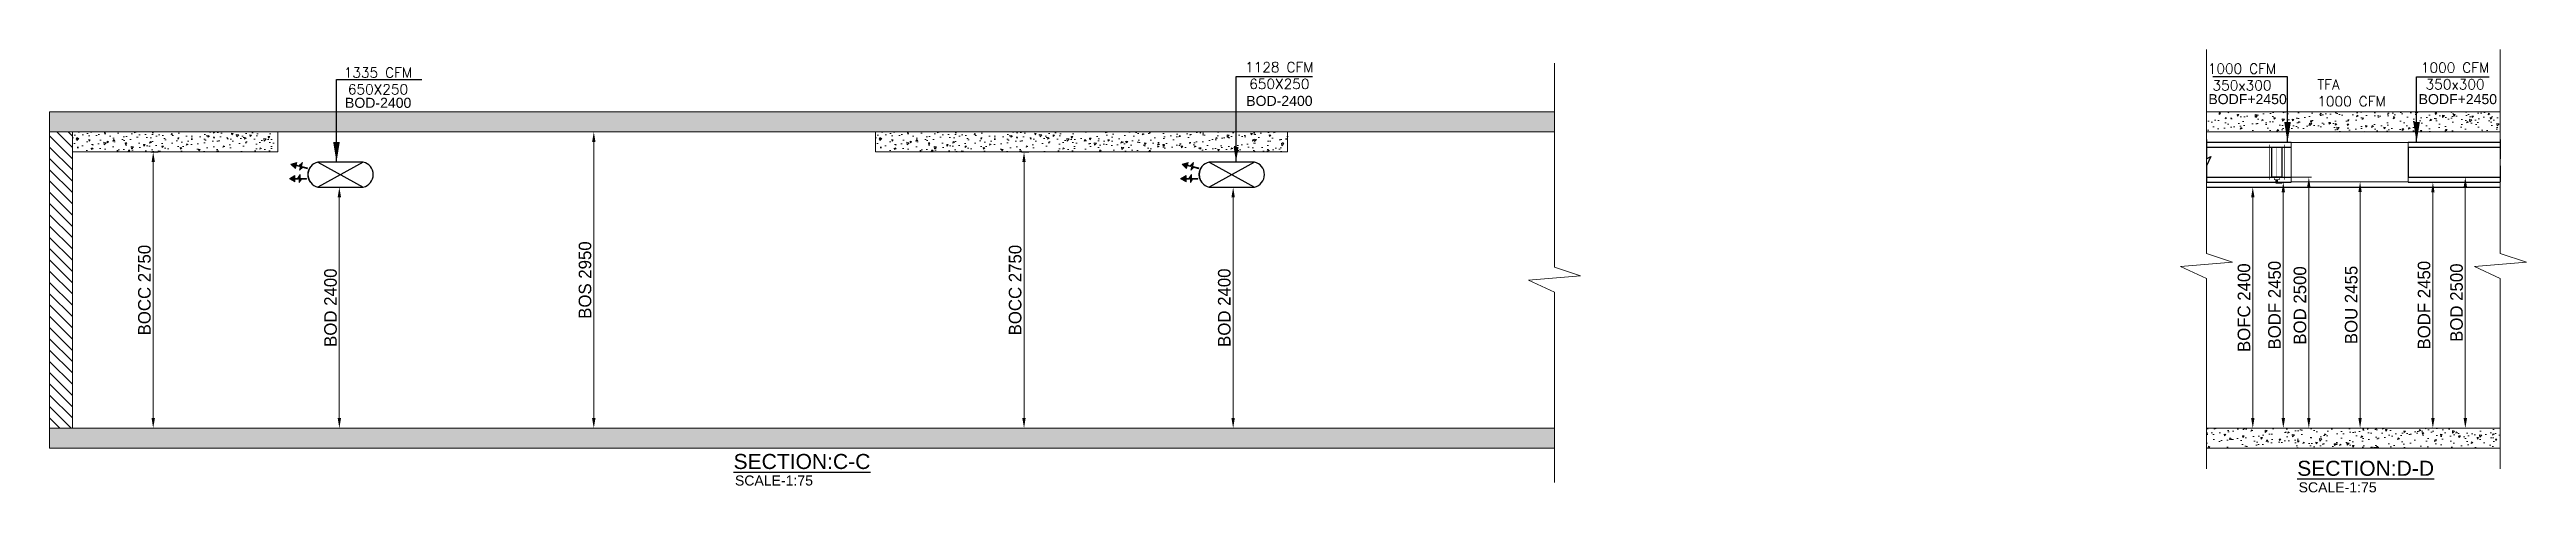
# Model space of a CAD drawing. Header units: millimetres. Extents: x -81374 to 485233, y -39075 to 157313.
# Drawn here: x 343117 to 367762, y 150712 to 155123 of the extents above; entities that cross this region are included whole.
import ezdxf

# ---------------------------------------------------------------- set-up
doc = ezdxf.new("R2010")
doc.units = ezdxf.units.MM
doc.header["$PDMODE"] = 34
doc.header["$PDSIZE"] = -1
for name, color, linetype, lineweight in [('AC OA DUCT', 11, 'Continuous', 5), ('AC-SA DUCT', 5, 'Continuous', 0), ('M-HVAC RETURN AIR DUCT', 1, 'Continuous', 0)]:
    doc.layers.add(name, color=color, linetype=linetype, lineweight=lineweight)
for name, color, linetype in [('Ac-text', 7, 'Continuous'), ('CB-AC-SA OVAL DUCT', 6, 'Continuous'), ('HVAC-SECTIONS', 7, 'Continuous'), ('M HVAC-Volume Control Damper', 3, 'Continuous'), ('M-HVAC ELLIPTICAL DUCT', 6, 'Continuous'), ('M-HVAC-BOF', 6, 'Continuous'), ('M-HVAC-TEXT', 7, 'Continuous')]:
    doc.layers.add(name, color=color, linetype=linetype)
doc.styles.add('ARAIL', font='arial.ttf')
doc.styles.add('Arial', font='arial.ttf', dxfattribs={"height": 3})
doc.styles.add('HVAC TEXT', font='Romans.shx', dxfattribs={"width": 0.8, "height": 100})
doc.styles.add('R', font='romans.shx')
doc.styles.add('ROMAND', font='romand__.ttf')
doc.styles.add('romans', font='stylu.ttf', dxfattribs={"height": 125})
doc.dimstyles.new('HVAC DIM', dxfattribs={"dimtxt": 100, "dimasz": 200, "dimexe": 50, "dimexo": 50, "dimgap": 50, "dimtad": 1, "dimtoh": 1, "dimdec": 0, "dimzin": 0, "dimdsep": 46, "dimtxsty": 'HVAC TEXT', "dimcen": 50, "dimclrd": 7, "dimclre": 7, "dimclrt": 7, "dimadec": 0, "dimazin": 0, "dimtfac": 1, "dimtdec": 0, "dimtofl": 0, "dimtmove": 0, "dimatfit": 3, "dimfxl": 1, "dimtolj": 1, "dimtzin": 0, "dimarcsym": 0})
doc.dimstyles.new('MKS1', dxfattribs={"dimtxt": 185, "dimasz": 150, "dimexe": 25, "dimexo": 20, "dimgap": 25, "dimtad": 1, "dimdec": 0, "dimrnd": 5, "dimzin": 0, "dimdsep": 46, "dimtxsty": 'romans', "dimcen": 0.09, "dimdle": 75, "dimclrd": 99, "dimclre": 8, "dimclrt": 7, "dimadec": 0, "dimazin": 0, "dimtfac": 1, "dimtdec": 0, "dimtmove": 0, "dimatfit": 2, "dimfxl": 1, "dimtolj": 1, "dimtzin": 0, "dimlwd": -1, "dimlwe": -1, "dimarcsym": 0})
doc.dimstyles.new('Vayucon', dxfattribs={"dimtxt": 200, "dimasz": 150, "dimexe": 0, "dimexo": 0, "dimgap": 9e-05, "dimtad": 1, "dimdec": 0, "dimrnd": 5, "dimzin": 0, "dimdsep": 46, "dimtxsty": 'ROMAND', "dimcen": 90, "dimclre": 99, "dimclrt": 7, "dimadec": 0, "dimazin": 0, "dimtfac": 1, "dimtdec": 0, "dimtofl": 0, "dimtmove": 1, "dimatfit": 3, "dimfxl": 1, "dimtolj": 1, "dimtzin": 0, "dimarcsym": 0})
pattern_1 = [(230, (306849.15, 227224.38), (-182.18467, 15.93909), [19.05, -209.55]), (175, (306849.15, 227224.38), (35.24342, -191.05685), [15.24, -167.6406]), (280.45144, (306833.97, 227225.71), (-146.94125, -175.11775), [16.19, -178.09024]), (226.1842, (306849.15, 227173.58), (-271.07904, 42.04233), [28.575, -314.325]), (276.63556, (306826.56, 227177.08), (-237.4041, -247.4261), [24.285, -267.1356]), (171.18415, (306849.15, 227173.58), (-237.4041, -247.4261), [22.86, -251.4597]), (201, (306823.75, 227186.28), (-151.6144, 102.2652), [19.05, -209.55]), (146, (306823.75, 227186.28), (-61.80203, -184.18797), [15.24, -167.64]), (251.45144, (306811.12, 227194.8), (-213.41642, -81.92277), [16.19, -178.08994]), (217.5, (306849.154, 227224.38), (-3.088603, -84.55504), [0, -165.608, 0, -170.18, 0, -168.275]), (187.5, (306849.15, 227224.38), (-66.81966, -100.180575), [0, -97.028, 0, -161.798, 0, -64.135]), (147.5, (306905.796, 227224.38), (-135.590595, 5.728744), [0, -63.5, 0, -198.12, 0, -262.89]), (137.5, (306931.2, 227224.38), (-148.12918, -25.42649), [0, -82.55, 0, -131.572, 0, -186.69])]

msp = doc.modelspace()

# ---------------------------------------------------------------- texts
at = {"layer": 'Ac-text', "color": 7, "style": 'Arial'}
for s, height, p in [('%%USECTION:C-C', 150, (349922.5, 150945.8)), ('SCALE-1:75', 100, (349936.6, 150781.1)), ('%%USECTION:D-D', 150, (365481.2, 150878, -7.1)), ('SCALE-1:75', 100, (365495.3, 150713.3, -7.1))]:
    msp.add_text(s, height=height, dxfattribs=at).set_placement(p)
at = {"layer": 'M-HVAC-BOF', "color": 6, "lineweight": -2, "char_height": 100, "width": 1028.731, "attachment_point": 1, "style": 'ARAIL'}
for s, insert in [('BOD-2400', (346056.6, 154642.1, 1198.1)), ('BOD-2400', (355024, 154661, 1198.1)), ('BODF+2450', (364597.1, 154678.7, -22.6)), ('BODF+2450', (366689.4, 154678.7, -22.6))]:
    msp.add_mtext(s, dxfattribs=dict(at, insert=insert))
at = {"layer": 'M-HVAC-TEXT', "color": 7, "char_height": 100, "width": 13359.771, "attachment_point": 2, "style": 'R'}
for s, insert in [('1335 CFM\\P650X250', (346384.8, 154942.6, 0)), ('1128 CFM\\P650X250', (355353.3, 154996.6, 0)), ('1000 CFM\\P350x300', (364932, 154982.2, -7.1)), ('\\pxql;TFA \\P1000 CFM ', (372361.2, 154823.9, 0)), ('1000 CFM\\P350x300', (367052.3, 154992.6, -7.1))]:
    msp.add_mtext(s, dxfattribs=dict(at, insert=insert))

# ---------------------------------------------------------------- blocks, each defined once
blk = doc.blocks.new('12')
h = blk.add_hatch(color=20)
h.set_gradient(color1=(0, 255, 0), one_color=1, tint=1, name='INVCURVED')
h.paths.add_polyline_path([(36, -115), (6, -115), (6, -145), (49, -174), (-7, -174), (6, -183), (6, -244), (-4, -244), (-4, -188), (-39, -164), (16, -164), (-4, -150), (-4, -115), (-34, -115), (1, -55)])
at = {"color": 3}
blk.add_lwpolyline([(-4, -244), (6, -244), (6, -183), (-7, -174), (49, -174), (6, -145), (6, -115), (36, -115), (1, -55), (-34, -115), (-4, -115), (-4, -150), (16, -164), (-39, -164), (-4, -188)], close=True, dxfattribs=at)
blk = doc.blocks.new('*D62')
at = {"layer": 'AC-SA DUCT', "color": 8}
for p, q in [((346049, 153752), (345975, 153752)), ((346049, 151352), (345975, 151352))]:
    blk.add_line(p, q, dxfattribs=at)
at = {"layer": 'AC-SA DUCT', "color": 42}
blk.add_line((346000, 153652), (346000, 151452), dxfattribs=at)
at = {"layer": 'AC-SA DUCT', "color": 42, "linetype": 'Continuous'}
for points in [[(346017, 153652), (345984, 153652), (346000, 153752)], [(345984, 151452), (346017, 151452), (346000, 151352)]]:
    blk.add_solid(points, dxfattribs=at)
at = {"layer": 'DEFPOINTS', "color": 0, "linetype": 'Continuous'}
for p in [(346069, 153752), (346000, 151352), (346069, 151352)]:
    blk.add_point(p, dxfattribs=at)
at = {"layer": 'AC-SA DUCT', "color": 7, "linetype": 'Continuous', "insert": (345913, 152552), "char_height": 125, "attachment_point": 5, "rotation": 90, "style": 'romans'}
blk.add_mtext('\\A1;BOD 2400', dxfattribs=at)
blk = doc.blocks.new('*D63')
at = {"layer": 'AC-SA DUCT', "color": 8}
for p, q in [((344197, 154102), (344123, 154102)), ((344197, 151352), (344123, 151352))]:
    blk.add_line(p, q, dxfattribs=at)
at = {"layer": 'AC-SA DUCT', "color": 42}
blk.add_line((344148, 154002), (344148, 151452), dxfattribs=at)
at = {"layer": 'AC-SA DUCT', "color": 42, "linetype": 'Continuous'}
for points in [[(344165, 154002), (344132, 154002), (344148, 154102)], [(344132, 151452), (344165, 151452), (344148, 151352)]]:
    blk.add_solid(points, dxfattribs=at)
at = {"layer": 'DEFPOINTS', "color": 0, "linetype": 'Continuous'}
for p in [(344217, 154102), (344148, 151352), (344217, 151352)]:
    blk.add_point(p, dxfattribs=at)
at = {"layer": 'AC-SA DUCT', "color": 7, "linetype": 'Continuous', "insert": (344061, 152727), "char_height": 125, "attachment_point": 5, "rotation": 90, "style": 'romans'}
blk.add_mtext('\\A1;BOCC 2750', dxfattribs=at)
blk = doc.blocks.new('*D64')
at = {"layer": 'AC-SA DUCT', "color": 8}
for p, q in [((354942, 153752), (354869, 153752)), ((354942, 151352), (354869, 151352))]:
    blk.add_line(p, q, dxfattribs=at)
at = {"layer": 'AC-SA DUCT', "color": 42}
blk.add_line((354894, 153652), (354894, 151452), dxfattribs=at)
at = {"layer": 'AC-SA DUCT', "color": 42, "linetype": 'Continuous'}
for points in [[(354910, 153652), (354877, 153652), (354894, 153752)], [(354877, 151452), (354910, 151452), (354894, 151352)]]:
    blk.add_solid(points, dxfattribs=at)
at = {"layer": 'DEFPOINTS', "color": 0, "linetype": 'Continuous'}
for p in [(354962, 153752), (354894, 151352), (354962, 151352)]:
    blk.add_point(p, dxfattribs=at)
at = {"layer": 'AC-SA DUCT', "color": 7, "linetype": 'Continuous', "insert": (354806, 152552), "char_height": 125, "attachment_point": 5, "rotation": 90, "style": 'romans'}
blk.add_mtext('\\A1;BOD 2400', dxfattribs=at)
blk = doc.blocks.new('*D65')
at = {"layer": 'AC-SA DUCT', "color": 8}
for p, q in [((348581, 154302), (348507, 154302)), ((348581, 151352), (348507, 151352))]:
    blk.add_line(p, q, dxfattribs=at)
at = {"layer": 'AC-SA DUCT', "color": 42}
blk.add_line((348532, 154202), (348532, 151452), dxfattribs=at)
at = {"layer": 'AC-SA DUCT', "color": 42, "linetype": 'Continuous'}
for points in [[(348549, 154202), (348515, 154202), (348532, 154302)], [(348515, 151452), (348549, 151452), (348532, 151352)]]:
    blk.add_solid(points, dxfattribs=at)
at = {"layer": 'DEFPOINTS', "color": 0, "linetype": 'Continuous'}
for p in [(348601, 154302), (348532, 151352), (348601, 151352)]:
    blk.add_point(p, dxfattribs=at)
at = {"layer": 'AC-SA DUCT', "color": 7, "linetype": 'Continuous', "insert": (348445, 152827), "char_height": 125, "attachment_point": 5, "rotation": 90, "style": 'romans'}
blk.add_mtext('\\A1;BOS 2950', dxfattribs=at)
blk = doc.blocks.new('*D66')
at = {"layer": 'AC-SA DUCT', "color": 8}
for p, q in [((352861, 154102), (352788, 154102)), ((352861, 151352), (352788, 151352))]:
    blk.add_line(p, q, dxfattribs=at)
at = {"layer": 'AC-SA DUCT', "color": 42}
blk.add_line((352813, 154002), (352813, 151452), dxfattribs=at)
at = {"layer": 'AC-SA DUCT', "color": 42, "linetype": 'Continuous'}
for points in [[(352829, 154002), (352796, 154002), (352813, 154102)], [(352796, 151452), (352829, 151452), (352813, 151352)]]:
    blk.add_solid(points, dxfattribs=at)
at = {"layer": 'DEFPOINTS', "color": 0, "linetype": 'Continuous'}
for p in [(352881, 154102), (352813, 151352), (352881, 151352)]:
    blk.add_point(p, dxfattribs=at)
at = {"layer": 'AC-SA DUCT', "color": 7, "linetype": 'Continuous', "insert": (352725, 152727), "char_height": 125, "attachment_point": 5, "rotation": 90, "style": 'romans'}
blk.add_mtext('\\A1;BOCC 2750', dxfattribs=at)
blk = doc.blocks.new('*D68')
at = {"layer": 'AC-SA DUCT', "color": 8}
for p, q in [((366103, 153805), (366132, 153805)), ((366103, 151352), (366132, 151352))]:
    blk.add_line(p, q, dxfattribs=at)
at = {"layer": 'AC-SA DUCT', "color": 42}
blk.add_line((366107, 153705), (366107, 151452), dxfattribs=at)
at = {"layer": 'AC-SA DUCT', "color": 42, "linetype": 'Continuous'}
for points in [[(366123, 153705), (366090, 153705), (366107, 153805)], [(366090, 151452), (366123, 151452), (366107, 151352)]]:
    blk.add_solid(points, dxfattribs=at)
at = {"layer": 'DEFPOINTS', "color": 0, "linetype": 'Continuous'}
for p in [(366083, 153805), (366083, 151352), (366107, 151352)]:
    blk.add_point(p, dxfattribs=at)
at = {"layer": 'AC-SA DUCT', "color": 7, "linetype": 'Continuous', "insert": (366019, 152579), "char_height": 125, "attachment_point": 5, "rotation": 90, "style": 'romans'}
blk.add_mtext('\\A1;BOU 2455', dxfattribs=at)
blk = doc.blocks.new('*D69')
at = {"layer": 'AC-SA DUCT', "color": 8}
for p, q in [((365407, 153851), (365622, 153851)), ((365460, 151352), (365622, 151352))]:
    blk.add_line(p, q, dxfattribs=at)
at = {"layer": 'AC-SA DUCT', "color": 42}
blk.add_line((365597, 153751), (365597, 151452), dxfattribs=at)
at = {"layer": 'AC-SA DUCT', "color": 42, "linetype": 'Continuous'}
for points in [[(365613, 153751), (365580, 153751), (365597, 153851)], [(365580, 151452), (365613, 151452), (365597, 151352)]]:
    blk.add_solid(points, dxfattribs=at)
at = {"layer": 'DEFPOINTS', "color": 0, "linetype": 'Continuous'}
for p in [(365387, 153851), (365440, 151352), (365597, 151352)]:
    blk.add_point(p, dxfattribs=at)
at = {"layer": 'AC-SA DUCT', "color": 7, "linetype": 'Continuous', "insert": (365509, 152574), "char_height": 125, "attachment_point": 5, "rotation": 90, "style": 'romans'}
blk.add_mtext('\\A1;BOD 2500', dxfattribs=at)
blk = doc.blocks.new('*D70')
at = {"layer": 'AC-SA DUCT', "color": 8}
for p, q in [((367151, 153851), (367179, 153851)), ((367151, 151352), (367179, 151352))]:
    blk.add_line(p, q, dxfattribs=at)
at = {"layer": 'AC-SA DUCT', "color": 42}
blk.add_line((367154, 153751), (367154, 151452), dxfattribs=at)
at = {"layer": 'AC-SA DUCT', "color": 42, "linetype": 'Continuous'}
for points in [[(367171, 153751), (367137, 153751), (367154, 153851)], [(367137, 151452), (367171, 151452), (367154, 151352)]]:
    blk.add_solid(points, dxfattribs=at)
at = {"layer": 'DEFPOINTS', "color": 0, "linetype": 'Continuous'}
for p in [(367131, 153851), (367131, 151352), (367154, 151352)]:
    blk.add_point(p, dxfattribs=at)
at = {"layer": 'AC-SA DUCT', "color": 7, "linetype": 'Continuous', "insert": (367067, 152602), "char_height": 125, "attachment_point": 5, "rotation": 90, "style": 'romans'}
blk.add_mtext('\\A1;BOD 2500', dxfattribs=at)
blk = doc.blocks.new('*U71')
at = {"layer": 'M HVAC-Volume Control Damper'}
for points in [[(-25, -5), (-25, 5), (-50, 5), (-50, 50), (-60, 50), (-60, -5), (-25, -5)], [(300, 50), (0, 50), (0, -50), (300, -50)]]:
    blk.add_lwpolyline(points, close=True, dxfattribs=at)
at = {"layer": 'M HVAC-Volume Control Damper', "const_width": 5}
for points in [[(300, -75), (300, -75), (-25, -75), (0, -75), (0, 75), (-25, 75), (0, 75), (300, 75), (325, 75), (300, 75), (300, -75), (325, -75), (300, -75)], [(300, 0), (0, 0)]]:
    blk.add_lwpolyline(points, dxfattribs=at)
blk.add_lwpolyline([(0, -25), (0, 25), (-25, 25), (-25, -25)], close=True, dxfattribs=at)
blk = doc.blocks.new('*D72')
at = {"layer": 'AC-SA DUCT', "color": 8}
for p, q in [((365260, 153801), (365368, 153801)), ((365340, 151352), (365368, 151352))]:
    blk.add_line(p, q, dxfattribs=at)
at = {"layer": 'AC-SA DUCT', "color": 42}
blk.add_line((365343, 153701), (365343, 151452), dxfattribs=at)
at = {"layer": 'AC-SA DUCT', "color": 42, "linetype": 'Continuous'}
for points in [[(365360, 153701), (365326, 153701), (365343, 153801)], [(365326, 151452), (365360, 151452), (365343, 151352)]]:
    blk.add_solid(points, dxfattribs=at)
at = {"layer": 'DEFPOINTS', "color": 0, "linetype": 'Continuous'}
for p in [(365240, 153801), (365320, 151352), (365343, 151352)]:
    blk.add_point(p, dxfattribs=at)
at = {"layer": 'AC-SA DUCT', "color": 7, "linetype": 'Continuous', "insert": (365256, 152577), "char_height": 125, "attachment_point": 5, "rotation": 90, "style": 'romans'}
blk.add_mtext('\\A1;BODF 2450', dxfattribs=at)
blk = doc.blocks.new('*D73')
at = {"layer": 'AC-SA DUCT', "color": 8}
for p, q in [((366828, 153801), (366856, 153801)), ((366828, 151352), (366856, 151352))]:
    blk.add_line(p, q, dxfattribs=at)
at = {"layer": 'AC-SA DUCT', "color": 42}
blk.add_line((366831, 153701), (366831, 151452), dxfattribs=at)
at = {"layer": 'AC-SA DUCT', "color": 42, "linetype": 'Continuous'}
for points in [[(366848, 153701), (366815, 153701), (366831, 153801)], [(366815, 151452), (366848, 151452), (366831, 151352)]]:
    blk.add_solid(points, dxfattribs=at)
at = {"layer": 'DEFPOINTS', "color": 0, "linetype": 'Continuous'}
for p in [(366808, 153801), (366808, 151352), (366831, 151352)]:
    blk.add_point(p, dxfattribs=at)
at = {"layer": 'AC-SA DUCT', "color": 7, "linetype": 'Continuous', "insert": (366744, 152577), "char_height": 125, "attachment_point": 5, "rotation": 90, "style": 'romans'}
blk.add_mtext('\\A1;BODF 2450', dxfattribs=at)
blk = doc.blocks.new('*D83')
at = {"layer": 'AC-SA DUCT', "color": 8}
for p, q in [((364956, 153752), (365064, 153752)), ((365036, 151352), (365064, 151352))]:
    blk.add_line(p, q, dxfattribs=at)
at = {"layer": 'AC-SA DUCT', "color": 42}
blk.add_line((365039, 153652), (365039, 151452), dxfattribs=at)
at = {"layer": 'AC-SA DUCT', "color": 42, "linetype": 'Continuous'}
for points in [[(365056, 153652), (365023, 153652), (365039, 153752)], [(365023, 151452), (365056, 151452), (365039, 151352)]]:
    blk.add_solid(points, dxfattribs=at)
at = {"layer": 'DEFPOINTS', "color": 0, "linetype": 'Continuous'}
for p in [(364936, 153752), (365016, 151352), (365039, 151352)]:
    blk.add_point(p, dxfattribs=at)
at = {"layer": 'AC-SA DUCT', "color": 7, "linetype": 'Continuous', "insert": (364952, 152552), "char_height": 125, "attachment_point": 5, "rotation": 90, "style": 'romans'}
blk.add_mtext('\\A1;BOFC 2400', dxfattribs=at)

# ---------------------------------------------------------------- dimensions: what is measured, and where the dimension line sits
at = {"layer": 'AC-SA DUCT'}
for base, p1, p2, text, override, picture, middle in [((348532.1, 151352.4, -10.2), (348600.7, 154302.4, -3.1), (348600.7, 151352.4, -0.9), 'BOS <>', {"dimtxt": 100, "dimasz": 100, "dimtxsty": 'romans', "dimclrd": 42}, '*D65', (348444.6, 152827.4, -10.2)), ((344148.2, 151352.4, -10.2), (344216.8, 154102.4, -3.1), (344216.8, 151352.4, -0.9), 'BOCC <>', {"dimtxt": 100, "dimasz": 100, "dimtxsty": 'romans', "dimclrd": 42}, '*D63', (344060.7, 152727.4, -10.2)), ((352812.6, 151352.4, -10.2), (352881.2, 154102.4, -3.1), (352881.2, 151352.4, -0.9), 'BOCC <>', {"dimtxt": 100, "dimasz": 100, "dimtxsty": 'romans', "dimclrd": 42}, '*D66', (352725.1, 152727.4, -10.2)), ((365343, 151352.4, -7.1), (365239.5, 153801.3, -7.1), (365319.7, 151352.4, -7.1), 'BODF <>', {"dimtxt": 100, "dimasz": 100, "dimclrd": 42}, '*D72', (365255.5, 152576.9, -7.1)), ((366106.8, 151352.4, -7.1), (366083.4, 153805.1, -7.1), (366083.4, 151352.4, -7.1), 'BOU <>', {"dimtxt": 100, "dimasz": 100, "dimclrd": 42}, '*D68', (366019.3, 152578.8, -7.1)), ((366831.5, 151352.4, -7.1), (366808.1, 153801.3, -7.1), (366808.1, 151352.4, -7.1), 'BODF <>', {"dimtxt": 100, "dimasz": 100, "dimclrd": 42}, '*D73', (366744, 152576.9, -7.1)), ((367154.1, 151352.4, -7.1), (367130.8, 153851.3, -7.1), (367130.8, 151352.4, -7.1), 'BOD <>', {"dimtxt": 100, "dimasz": 100, "dimtxsty": 'romans', "dimclrd": 42}, '*D70', (367066.6, 152601.9, -7.1)), ((346000.2, 151352.4, -10.2), (346068.8, 153752.4, -1.5), (346068.8, 151352.4, -0.9), 'BOD <>', {"dimtxt": 100, "dimasz": 100, "dimclrd": 42}, '*D62', (345912.7, 152552.4, -10.2)), ((354893.8, 151352.4, -10.2), (354962.3, 153752.4, 0), (354962.3, 151352.4, -0.9), 'BOD <>', {"dimtxt": 100, "dimasz": 100, "dimclrd": 42}, '*D64', (354806.3, 152552.4, -10.2)), ((365039.4, 151352.4, -7.1), (364935.9, 153752.4, -7.1), (365016.1, 151352.4, -7.1), 'BOFC <>', {"dimtxt": 100, "dimasz": 100, "dimtxsty": 'romans', "dimclrd": 42}, '*D83', (364951.9, 152552.4, -7.1))]:
    dim = msp.add_linear_dim(base=base, p1=p1, p2=p2, angle=90, text=text, dimstyle='MKS1', override=override, dxfattribs=at)
    dim.commit()
    dim.dimension.update_dxf_attribs({"geometry": picture, "text_midpoint": middle})
dim = msp.add_linear_dim(base=(365596.8, 151352.4, -7.1), p1=(365387, 153851.3, -7.1), p2=(365440.5, 151352.4, -7.1), angle=90, text='BOD <>', dimstyle='MKS1', override={"dimtxt": 100, "dimasz": 100, "dimclrd": 42}, dxfattribs=at)
dim.commit()
dim.dimension.update_dxf_attribs({"geometry": '*D69', "text_midpoint": (365596.8, 152574.4, -7.1), "dimtype": 160})

# ---------------------------------------------------------------- hatches: boundary and pattern name
at = {"layer": 'M-HVAC RETURN AIR DUCT'}
h = msp.add_hatch(dxfattribs=at)
h.set_pattern_fill('AR-CONC', color=8, angle=180)
h.set_pattern_definition([(50, (323579, 194315.15), (182.18467, -15.9391), [19.05, -209.55]), (355, (323579, 194315.15), (-35.2434, 191.05685), [15.24, -167.6406]), (100.45144, (323594.18, 194313.83), (146.94125, 175.11775), [16.19, -178.09024]), (46.1842, (323579, 194365.95), (271.079, -42.0423), [28.575, -314.325]), (96.63556, (323601.6, 194362.45), (237.4041, 247.4261), [24.285, -267.1356]), (351.18415, (323579, 194365.95), (237.4041, 247.4261), [22.86, -251.4597]), (21, (323604.4, 194353.25), (151.6144, -102.2652), [19.05, -209.55]), (326, (323604.4, 194353.25), (61.802, 184.18797), [15.24, -167.64]), (71.45144, (323617.03, 194344.73), (213.4164, 81.92277), [16.19, -178.08994]), (37.5, (323579, 194315.154), (3.0886, 84.55504), [0, -165.608, 0, -170.18, 0, -168.275]), (7.5, (323579, 194315.15), (66.81966, 100.18057), [0, -97.028, 0, -161.798, 0, -64.135]), (327.5, (323522.355, 194315.154), (135.590595, -5.72874), [0, -63.5, 0, -198.12, 0, -262.89]), (317.5, (323496.96, 194315.15), (148.12918, 25.4265), [0, -82.55, 0, -131.572, 0, -186.69])])
h.paths.add_polyline_path([(358092.2, 154302.4), (343116.6, 154302.4), (343116.6, 154502.4), (358092.2, 154502.4)])
h = msp.add_hatch(dxfattribs=at)
h.set_pattern_fill('ANSI31', color=8, scale=25, angle=270)
h.set_pattern_definition([(315, (880482.55, 497635.27), (56.126601, 56.126601), [])])
h.paths.add_polyline_path([(343116.6, 154302.4), (343343.8, 154302.4), (343343.8, 151352.4), (343116.6, 151352.4)])
h = msp.add_hatch(dxfattribs=at)
h.set_pattern_fill('AR-CONC', color=8, angle=180)
h.set_pattern_definition([(230, (323579, 194315.15), (-182.18467, 15.9391), [19.05, -209.55]), (535, (323579, 194315.15), (35.2434, -191.05685), [15.24, -167.6406]), (280.45144, (323563.82, 194316.48), (-146.94125, -175.11775), [16.19, -178.09024]), (226.1842, (323579, 194264.35), (-271.079, 42.0423), [28.575, -314.325]), (276.63556, (323556.4, 194267.86), (-237.4041, -247.4261), [24.285, -267.1356]), (531.18415, (323579, 194264.35), (-237.4041, -247.4261), [22.86, -251.4597]), (201, (323553.6, 194277.05), (-151.6144, 102.2652), [19.05, -209.55]), (506, (323553.6, 194277.05), (-61.802, -184.188), [15.24, -167.64]), (251.45145, (323540.96, 194285.58), (-213.4164, -81.9228), [16.19, -178.08994]), (217.5, (323579, 194315.154), (-3.0886, -84.55504), [0, -165.608, 0, -170.18, 0, -168.275]), (187.5, (323579, 194315.15), (-66.81966, -100.18057), [0, -97.028, 0, -161.798, 0, -64.135]), (147.5, (323635.64, 194315.154), (-135.5906, 5.72874), [0, -63.5, 0, -198.12, 0, -262.89]), (137.5, (323661.04, 194315.15), (-148.12918, -25.4265), [0, -82.55, 0, -131.572, 0, -186.69])])
h.paths.add_polyline_path([(343343.8, 154102.4), (345387.8, 154102.4), (345387.8, 154302.4), (343343.8, 154302.4)])
h = msp.add_hatch(dxfattribs=at)
h.set_pattern_fill('AR-CONC', color=8, angle=180)
h.set_pattern_definition([(230, (331569.54, 194315.15), (-182.18467, 15.9391), [19.05, -209.55]), (175, (331569.54, 194315.15), (35.2434, -191.05685), [15.24, -167.6406]), (280.45144, (331554.36, 194316.48), (-146.94125, -175.11775), [16.19, -178.09024]), (226.1842, (331569.54, 194264.35), (-271.079, 42.0423), [28.575, -314.325]), (276.63556, (331546.95, 194267.86), (-237.4041, -247.4261), [24.285, -267.1356]), (171.18415, (331569.54, 194264.35), (-237.4041, -247.4261), [22.86, -251.4597]), (201, (331544.14, 194277.05), (-151.6144, 102.2652), [19.05, -209.55]), (146, (331544.14, 194277.05), (-61.802, -184.188), [15.24, -167.64]), (251.45145, (331531.51, 194285.58), (-213.4164, -81.9228), [16.19, -178.08994]), (217.5, (331569.544, 194315.154), (-3.0886, -84.55504), [0, -165.608, 0, -170.18, 0, -168.275]), (187.5, (331569.54, 194315.15), (-66.81966, -100.18057), [0, -97.028, 0, -161.798, 0, -64.135]), (147.5, (331626.186, 194315.154), (-135.5906, 5.72874), [0, -63.5, 0, -198.12, 0, -262.89]), (137.5, (331651.59, 194315.15), (-148.12918, -25.4265), [0, -82.55, 0, -131.572, 0, -186.69])])
h.paths.add_polyline_path([(351334.3, 154102.4), (355435.5, 154102.4), (355435.5, 154302.4), (351334.3, 154302.4)])
h = msp.add_hatch(dxfattribs=at)
h.set_pattern_fill('AR-CONC', color=8, angle=180)
h.set_pattern_definition(pattern_1)
h.paths.add_polyline_path([(367500.9, 154302.4), (367500.9, 154502.4), (364577.3, 154502.4), (364577.3, 154302.4)])
h = msp.add_hatch(dxfattribs=at)
h.set_pattern_fill('AR-CONC', color=8, angle=180)
h.set_pattern_definition([(50, (323579, 194615.15), (182.18467, -15.9391), [19.05, -209.55]), (355, (323579, 194615.15), (-35.2434, 191.05685), [15.24, -167.6406]), (100.45144, (323594.17, 194613.83), (146.94125, 175.11775), [16.19, -178.09024]), (46.1842, (323579, 194665.95), (271.079, -42.0423), [28.575, -314.325]), (96.63556, (323601.58, 194662.45), (237.4041, 247.4261), [24.285, -267.1356]), (351.18415, (323579, 194665.95), (237.4041, 247.4261), [22.86, -251.4597]), (21, (323604.4, 194653.25), (151.6144, -102.2652), [19.05, -209.55]), (326, (323604.4, 194653.25), (61.802, 184.18797), [15.24, -167.64]), (71.45144, (323617.03, 194644.73), (213.4164, 81.92277), [16.19, -178.08994]), (37.5, (323578.99, 194615.154), (3.0886, 84.55504), [0, -165.608, 0, -170.18, 0, -168.275]), (7.5, (323578.99, 194615.15), (66.81966, 100.18057), [0, -97.028, 0, -161.798, 0, -64.135]), (327.5, (323522.35, 194615.154), (135.590595, -5.72874), [0, -63.5, 0, -198.12, 0, -262.89]), (317.5, (323496.95, 194615.15), (148.12918, 25.4265), [0, -82.55, 0, -131.572, 0, -186.69])])
h.paths.add_polyline_path([(358092.2, 151152.4), (343116.6, 151152.4), (343116.6, 151352.4), (358092.2, 151352.4)])
h = msp.add_hatch(dxfattribs=at)
h.set_pattern_fill('AR-CONC', color=8, angle=180)
h.set_pattern_definition(pattern_1)
h.paths.add_polyline_path([(367500.9, 151152.4), (367500.9, 151352.4), (364577.3, 151352.4), (364577.3, 151152.4)])

# ---------------------------------------------------------------- linework, layer by layer
at = {"layer": 'CB-AC-SA OVAL DUCT', "color": 3, "const_width": 15}
for points, elevation in [([(345712.7, 153952.4, 0.3333333), (345712.8, 153802.4)], -1.5), ([(354580.5, 153952.4, 0.3333333), (354580.6, 153802.4)], 0)]:
    msp.add_lwpolyline(points, format="xyb", dxfattribs=dict(at, elevation=elevation))
at = {"layer": 'HVAC-SECTIONS', "color": 4, "linetype": 'Continuous'}
for p, q in [((364577.3, 154226.6, -7.1), (364577.3, 154033.5, -7.1)), ((364577.3, 154201.3, -7.1), (365420, 154201.3, -7.1)), ((364577.3, 154151.3, -7.1), (365420, 154151.3, -7.1)), ((364577.3, 154033.5, -7.1), (364620.2, 154059, -7.1)), ((364620.2, 154059, -7.1), (364577.3, 153963, -7.1)), ((366585, 154201.3, -7.1), (367500.9, 154201.3, -7.1)), ((366585, 154151.3, -7.1), (366585, 153851.3, -7.1)), ((366585, 154151.3, -7.1), (367500.9, 154151.3, -7.1)), ((367500.9, 154226.6, -7.1), (367500.9, 154033.5, -7.1)), ((364577.3, 153963, -7.1), (364577.3, 153801.3, -7.1)), ((364577.3, 153851.3, -7.1), (365420, 153851.3, -7.1)), ((364577.3, 153801.3, -7.1), (365420, 153801.3, -7.1)), ((366585, 153851.3, -7.1), (367500.9, 153851.3, -7.1)), ((366585, 153801.3, -7.1), (367500.9, 153801.3, -7.1)), ((367500.9, 153963, -7.1), (367500.9, 153805.7, -7.1))]:
    msp.add_line(p, q, dxfattribs=at)
at = {"layer": 'HVAC-SECTIONS', "color": 6, "linetype": 'Continuous', "const_width": 10, "elevation": -7.1}
msp.add_lwpolyline([(365420, 153805.1), (365420, 154197.4), (366585, 154197.4), (366585, 153805.1)], close=True, dxfattribs=at)
at = {"layer": 'M-HVAC ELLIPTICAL DUCT', "linetype": 'Continuous'}
for p, q in [((345787.8, 154002.4, -1.5), (346237.8, 153752.4, -1.5)), ((346237.8, 154002.4, -1.5), (345787.8, 153752.4, -1.5)), ((354655.5, 154002.4, 0), (355105.5, 153752.4, 0)), ((355105.5, 154002.4, 0), (354655.5, 153752.4, 0))]:
    msp.add_line(p, q, dxfattribs=at)
at = {"layer": 'M-HVAC ELLIPTICAL DUCT', "color": 30, "linetype": 'Continuous'}
msp.add_line((364577.3, 153752.4, -7.1), (367500.9, 153752.4, -7.1), dxfattribs=at)
at = {"layer": 'M-HVAC ELLIPTICAL DUCT', "linetype": 'Continuous'}
for points, elevation in [([(346237.8, 154002.4), (345787.8, 154002.4)], -1.5), ([(355105.5, 154002.4), (354655.5, 154002.4)], 0), ([(345787.8, 153752.4), (346237.8, 153752.4)], -1.5), ([(354655.5, 153752.4), (355105.5, 153752.4)], 0)]:
    msp.add_lwpolyline(points, dxfattribs=dict(at, elevation=elevation))
for centre, start, end in [((345815.9, 153877.4, -1.5), 102.68038, 257.31962), ((346209.6, 153877.4, -1.5), 282.68038, 77.31962), ((354683.7, 153877.4, 0), 102.68038, 257.31962), ((355077.4, 153877.4, 0), 282.68038, 77.31962)]:
    msp.add_arc(centre, 128.1, start, end, dxfattribs=at)
at = {"layer": 'M-HVAC RETURN AIR DUCT', "color": 8}
for p, q in [((343116.6, 154302.4, -2.7), (343116.6, 154502.4, -2.7)), ((364577.3, 154502.4, -7.1), (367500.9, 154502.4, -7.1)), ((364577.3, 154302.4, -7.1), (367500.9, 154302.4, -7.1)), ((358092.2, 151352.4, -7.2), (343116.6, 151352.4)), ((343116.6, 151352.4, -9.9), (343116.6, 151152.4, 0)), ((364577.3, 151352.4, -7.1), (367500.9, 151352.4, -7.1)), ((343116.6, 151152.4), (358092.2, 151152.4, -7.2)), ((364577.3, 151152.4, -7.1), (367500.9, 151152.4, -7.1))]:
    msp.add_line(p, q, dxfattribs=at)
for points, elevation in [([(364577.3, 150946.8), (364577.3, 152841.1), (364320.8, 152962), (364838.7, 153004.5), (364577.3, 153090.7), (364577.3, 155122.9)], -7.1), ([(367500.9, 150946.8), (367500.9, 152841.1), (367244.5, 152962), (367762.3, 153004.5), (367500.9, 153090.7), (367500.9, 155122.9)], -7.1), ([(358089.7, 150812.2), (358089.7, 152706.6), (357833.3, 152827.4), (358351.1, 152869.9), (358089.7, 152956.1), (358089.7, 154988.3)], -2.7), ([(358092.2, 154502.4), (343116.6, 154502.4)], -2.7), ([(343116.6, 154302.4), (358092.2, 154302.4)], -2.7)]:
    msp.add_lwpolyline(points, dxfattribs=dict(at, elevation=elevation))
for points, elevation in [([(343116.6, 154302.4), (343343.8, 154302.4), (343343.8, 151352.4), (343116.6, 151352.4)], -2.7), ([(343343.8, 154102.4), (345387.8, 154102.4), (345387.8, 154302.4), (343343.8, 154302.4)], 4.4), ([(351334.3, 154102.4), (355435.5, 154102.4), (355435.5, 154302.4), (351334.3, 154302.4)], 7.1)]:
    msp.add_lwpolyline(points, close=True, dxfattribs=dict(at, elevation=elevation))

# ---------------------------------------------------------------- block references
at = {"layer": 'AC OA DUCT'}
for p, xscale, yscale, zscale, rotation in [((345453.5, 153834.6, -1.5), 0.8999999999999999, 0.8999999999999999, 0.8999999999999999, 90.00000000000007), ((345470.3, 153994.7, -1.5), 0.9, 0.9, 0.9, 75.00000000000011), ((354321.3, 153834.6, 0), 0.8999999999999999, 0.8999999999999999, 0.8999999999999999, 90.00000000000007), ((354338.1, 153994.7, 0), 0.9, 0.9, 0.9, 75.00000000000011)]:
    msp.add_blockref('12', p, dxfattribs=dict(at, xscale=xscale, yscale=yscale, zscale=zscale, rotation=rotation))
at = {"layer": 'M HVAC-Volume Control Damper', "linetype": 'Continuous', "xscale": -1, "rotation": 270}
msp.add_blockref('*U71', (365278.1, 153851.3, -7.1), dxfattribs=at)

msp.set_redraw_order([(e.dxf.handle, doc.entitydb.next_handle()) for e in msp.query("TEXT MTEXT ATTDEF DIMENSION ARC_DIMENSION")])  # texts and dimensions are drawn at this point

# ---------------------------------------------------------------- leaders
at = {"layer": 'M-HVAC ELLIPTICAL DUCT', "linetype": 'Continuous'}
for points in [[(345971.8, 154002.4, 0), (345971.8, 154823.1, 0), (346821.9, 154823.1, 0)], [(365384.8, 154201.3, -7.1), (365384.8, 154849.9, -7.1), (364640.5, 154849.9, -7.1)], [(366668.9, 154201.3, -7.1), (366668.9, 154851.8, -7.1), (367390.8, 154851.8, -7.1)]]:
    msp.add_leader(points, dimstyle='HVAC DIM', dxfattribs=at)
at = {"layer": 'M-HVAC ELLIPTICAL DUCT', "color": 0, "linetype": 'Continuous'}
msp.add_leader([(354922.9, 154002.4, 0), (354922.9, 154854.5, 0), (355682.5, 154854.5, 0)], dimstyle='Vayucon', dxfattribs=at)

doc.saveas('drawing.dxf')
